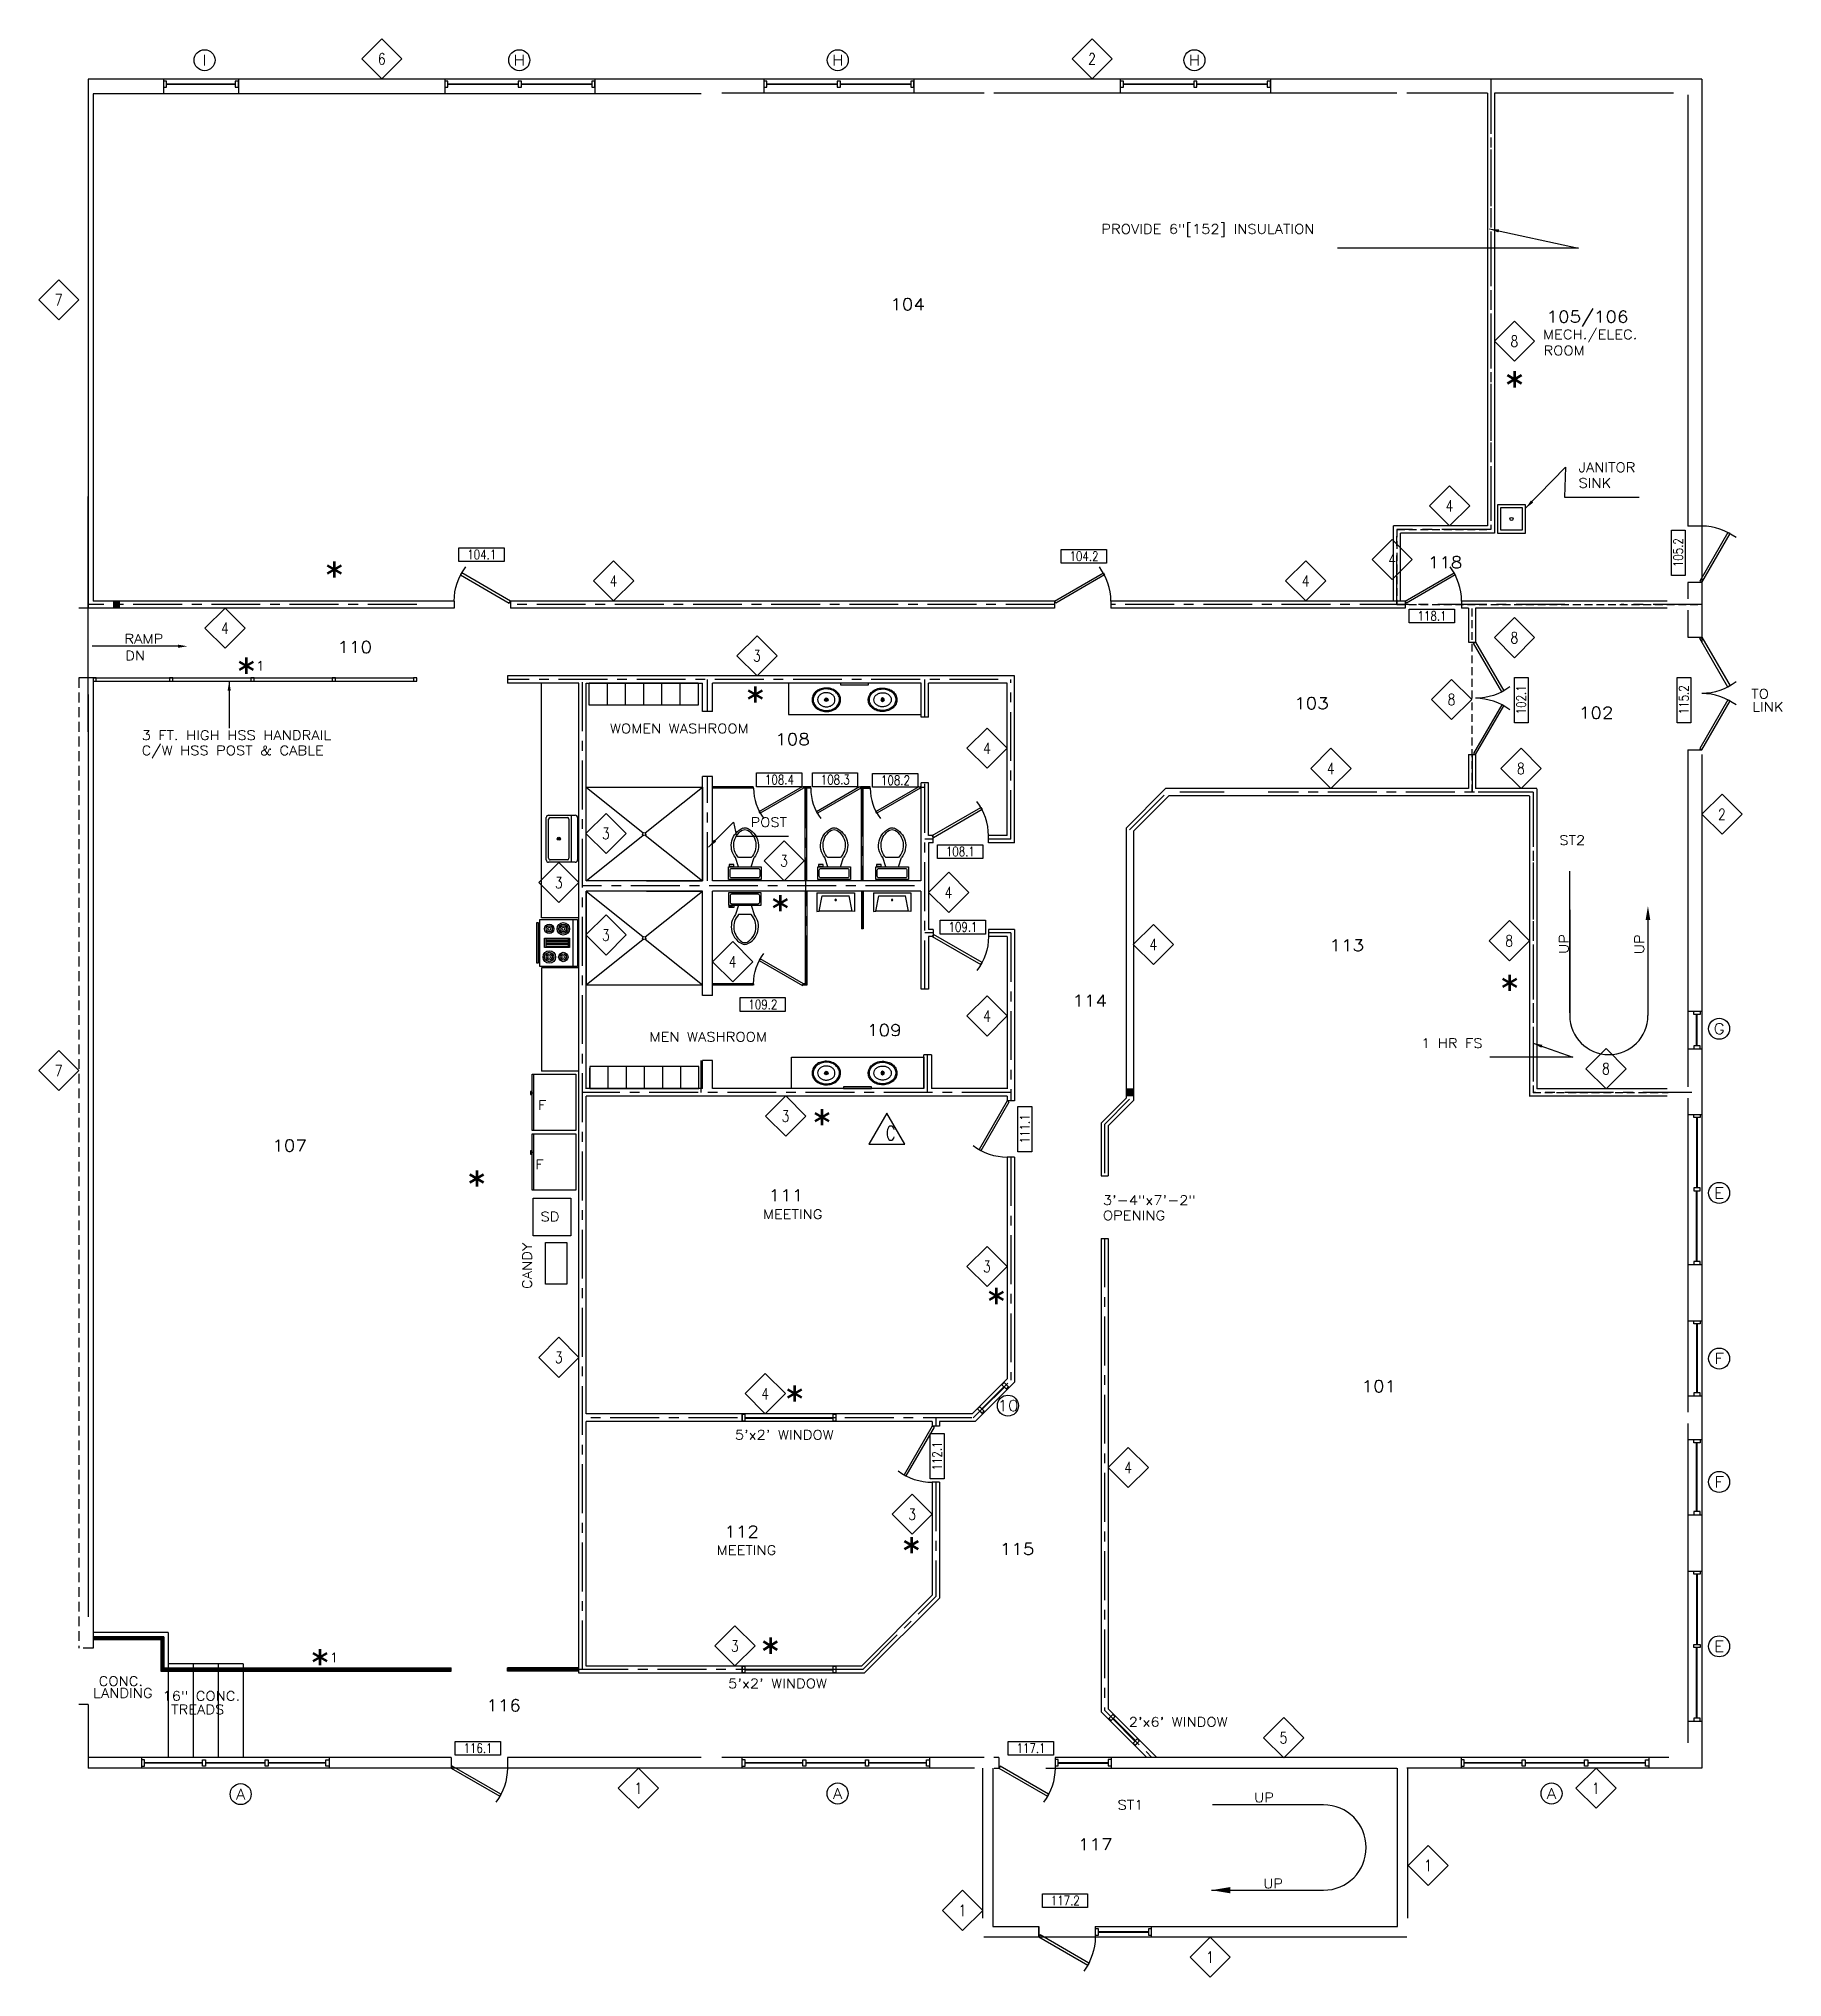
# Model space of a CAD drawing. Header units: inches. Extents: x -78 to 1037, y -1202 to 38.
import ezdxf
from ezdxf.enums import TextEntityAlignment as Align

# ---------------------------------------------------------------- set-up
doc = ezdxf.new("R2010")
doc.units = ezdxf.units.IN
doc.header["$MEASUREMENT"] = 0
for name, pattern in [('CENTER', [2, 1.25, -0.25, 0.25, -0.25]), ('DASHED', [0.75, 0.5, -0.25]), ('HIDDEN', [0.375, 0.25, -0.125])]:
    doc.linetypes.add(name, pattern=pattern)
doc.layers.get('0').update_dxf_attribs({"linetype": 'CONTINUOUS'})
for name, color, linetype in [('Architectura_Floor_Plan_Mirror', 144, 'CONTINUOUS'), ('Architectural_Floor_Plan_Door', 175, 'CONTINUOUS'), ('Architectural_Floor_Plan_Fridge', 141, 'CONTINUOUS'), ('Architectural_Floor_Plan_Locker', 141, 'CONTINUOUS'), ('Architectural_Floor_Plan_Shower', 140, 'CONTINUOUS'), ('Architectural_Floor_Plan_Sink', 11, 'CONTINUOUS'), ('Architectural_Floor_Plan_Stove', 142, 'CONTINUOUS'), ('Architectural_Floor_Plan_Wall', 152, 'CONTINUOUS'), ('Architectural_Floor_Plan_WC', 153, 'CONTINUOUS'), ('Architectural_Flr_Plan_HandRail', 40, 'CONTINUOUS'), ('Architectural_Plan_Center', 134, 'CENTER'), ('Architectural_Plan_Dim', 40, 'CONTINUOUS'), ('Architectural_Plan_Text1', 40, 'CONTINUOUS'), ('Architectural_Plan_WinSec', 40, 'CONTINUOUS'), ('Floor_Plan_Fire_Rating', 82, 'DASHED'), ('Foundation_Plan_Dim', 40, 'CONTINUOUS'), ('L11', 11, 'CONTINUOUS'), ('L133', 133, 'CONTINUOUS'), ('L4', 150, 'CONTINUOUS'), ('Structural_Plan_WCol', 30, 'CONTINUOUS'), ('TEXT', 150, 'CONTINUOUS'), ('TEXT2', 94, 'CONTINUOUS')]:
    doc.layers.add(name, color=color, linetype=linetype)
doc.styles.add('ROMANS-115', font='romans.shx', dxfattribs={"width": 1.15})
doc.styles.add('ROMANS-80', font='romans.shx', dxfattribs={"width": 0.8})
doc.styles.add('ROMANS80', font='romans.shx', dxfattribs={"width": 0.8})
doc.dimstyles.new('116-ROMANS-115-PS', dxfattribs={"dimscale": 96, "dimtxt": 0.0625, "dimasz": 0.0625, "dimexe": 0.0625, "dimexo": 0.03125, "dimgap": 0.03125, "dimtad": 1, "dimdec": 3, "dimrnd": 0.125, "dimzin": 1, "dimdsep": 46, "dimlunit": 4, "dimtxsty": 'ROMANS-115', "dimcen": 0.125, "dimclrd": 256, "dimclre": 256, "dimclrt": 256, "dimadec": 0, "dimazin": 0, "dimtfac": 1, "dimtdec": 3, "dimtofl": 0, "dimtmove": 0, "dimatfit": 0, "dimfxl": 1, "dimfrac": 2, "dimtolj": 1, "dimtzin": 0, "dimarcsym": 0})

msp = doc.modelspace()

# ---------------------------------------------------------------- texts
at = {"layer": 'Architectural_Flr_Plan_HandRail', "style": 'ROMANS-115', "width": 1.15}
for s, p in [('CONC.', (-39.5, -1015.2)), ('LANDING', (-43.1, -1022.8)), ('16" CONC. ', (1.3, -1024.7)), ('TREADS', (6.9, -1033.3))]:
    msp.add_text(s, height=6, dxfattribs=at).set_placement(p)
at = {"layer": 'Architectural_Flr_Plan_HandRail', "insert": (601.8, -80.7), "char_height": 6, "attachment_point": 1, "style": 'ROMANS-115'}
msp.add_mtext('\\A1;PROVIDE 6"[152] INSULATION', dxfattribs=at)
at = {"layer": 'Architectural_Plan_Dim', "style": 'ROMANS-115', "width": 1.15}
for s, height, p in [('*', 18, (858.9, -192.7)), ('*', 18, (104, -314.3)), ('*', 18, (47.8, -375.8)), ('*', 18, (373.3, -394.2)), ('3 FT. HIGH HSS HANDRAIL', 6, (-12, -410.4)), ('C/W HSS POST & CABLE', 6, (-12, -420.1)), ('*', 18, (389.3, -527.7)), ('*', 18, (855.7, -578.5)), ('*', 18, (416, -664.5)), ('*', 18, (195.2, -703.7)), ('3\'-4"x7\'-2"', 6, (602.8, -707.7)), ('OPENING', 6, (602.8, -717.4)), ('*', 18, (527.4, -778.8)), ('*', 18, (398.5, -841.2)), ("5'x2' WINDOW", 6, (367.4, -857.7)), ('*', 18, (473.2, -938.2)), ('*', 18, (383, -1002.4)), ('*', 18, (94.9, -1009.8)), ("5'x2' WINDOW", 6, (363.1, -1016.7)), ("2'x6' WINDOW", 6, (619.3, -1041.3)), ('UP', 6, (699.5, -1089.6)), ('UP', 6, (705.3, -1144.6))]:
    msp.add_text(s, height=height, dxfattribs=at).set_placement(p)
for p in [(900.6, -547.2), (948.9, -547.4)]:
    msp.add_text('UP', height=6, rotation=90, dxfattribs=at).set_placement(p)
at = {"layer": 'Architectural_Plan_Dim', "char_height": 6, "attachment_point": 1, "style": 'ROMANS-115'}
for s, insert in [('\\A1;POST', (377.4, -460)), ('\\A1;1 HR FS', (806.3, -601.3))]:
    msp.add_mtext(s, dxfattribs=dict(at, insert=insert))
at = {"layer": 'Architectural_Plan_Text1', "color": 71, "style": 'ROMANS-115', "width": 1.15}
for s, p in [('104', (466.8, -135.6)), ('105/106', (886.5, -143.5)), ('118', (810.5, -300.6)), ('110', (113.2, -354.8)), ('103', (725.1, -390.7)), ('102', (907.2, -396.8)), ('108', (393.2, -413.7)), ('113', (747.7, -545.5)), ('114', (583.3, -580.9)), ('109', (451.9, -599.7)), ('107', (71.5, -673.5)), ('111', (389, -705.3)), ('101', (768.2, -827.4)), ('112', (360.6, -920.4)), ('115', (536.8, -931.4)), ('116', (208.4, -1031.5)), ('117', (586.8, -1120.3))]:
    msp.add_text(s, height=7.5, dxfattribs=at).set_placement(p)
at = {"layer": 'Architectural_Plan_Text1', "style": 'ROMANS-115', "width": 1.15}
for s, p in [('MECH./ELEC.', (884.3, -154.1)), ('ROOM', (884.6, -164.4)), ('RAMP', (-23, -348.7)), ('DN', (-22.5, -359.5)), ('1', (61, -366.1)), ('TO', (1017.5, -383.9)), ('LINK', (1018.1, -392.2)), ('WOMEN WASHROOM', (287.5, -406.1)), ('ST2', (894.7, -477.5)), ('MEN WASHROOM', (312.8, -603.2)), ('F', (241.4, -646.9)), ('F', (239.7, -684.9)), ('SD', (243.1, -718.2)), ('MEETING', (385.3, -716.7)), ('MEETING', (355.8, -931.4)), ('1', (108.1, -1000.1)), ('ST1', (612.2, -1094.3))]:
    msp.add_text(s, height=6, dxfattribs=at).set_placement(p)
msp.add_text('CANDY', height=6, rotation=90, dxfattribs=at).set_placement((237.5, -761.5))
at = {"layer": 'Architectural_Plan_Text1', "insert": (907, -233.1), "char_height": 6, "attachment_point": 1, "style": 'ROMANS-115'}
msp.add_mtext('\\A1;JANITOR \\PSINK', dxfattribs=at)

# ---------------------------------------------------------------- blocks, each defined once
blk = doc.blocks.new('Door - Right Hung 36 in.')
blk.add_lwpolyline([(-0.8, -1.3), (0, 0), (-31.2, 18), (-31.9, 16.7)], close=True)
blk.add_arc((0, 0), 36, 142.6899, 180)
blk = doc.blocks.new('Door - Left Hung 36 in.')
blk.add_lwpolyline([(0.8, -1.3), (0, 0), (31.2, 18), (31.9, 16.7)], close=True)
blk.add_arc((0, 0), 36, 0, 37.3101)
blk = doc.blocks.new('Toilet - top')
for p, q in [((-10, -8.5), (-8, -8.5)), ((-10, -9.5), (-10, -8.5)), ((-7, -9.5), (-10, -9.5)), ((-8, -8.5), (-8, -8)), ((-7, -8), (-7, -9.5)), ((-4, -8), (-6, -14)), ((4, -8), (6, -14)), ((9.5, -6), (9.5, -2)), ((4, -14), (-4, -14))]:
    blk.add_line(p, q)
blk.add_lwpolyline([(10.5, -8), (10.5, 0), (-10.5, 0), (-10.5, -8)], close=True)
for points in [[(-9.5, -2), (-9.5, -6)], [(8.5, -1), (-8.5, -1)], [(-8.5, -7), (8.5, -7)]]:
    blk.add_lwpolyline(points)
for centre, radius, start, end in [((-8.6, -1.9), 0.884, 81.8699, 188.1301), ((-8.6, -6.1), 0.884, 171.8699, 278.1301), ((8.6, -1.9), 0.884, 351.8699, 98.1301), ((8.6, -6.1), 0.884, 261.8699, 8.1301), ((3.5, -21.6), 12.2, 141.4691, 247.9714), ((4.2, -21.8), 11.3, 136.3677, 238.9468), ((-3.5, -21.6), 12.2, 292.0284, 38.5307), ((-4.2, -21.8), 11.3, 301.053, 43.6321), ((0, -27.9), 4, 245.7318, 294.2682), ((0, -29), 4, 254.8605, 285.1395)]:
    blk.add_arc(centre, radius, start, end)
blk = doc.blocks.new('Sink - Oval top')
for p, q in [((-1, 0), (1, 0)), ((0, 1), (0, -1))]:
    blk.add_line(p, q)
at = {"linetype": 'Continuous'}
for points in [[(-12.2, 0.4, 0.117634), (-11.5, -3.4, 0.104469), (-8.9, -6.8, 0.090016), (-5.1, -9.1, 0.08192), (-0.3, -10, 0.08192), (4.5, -9.4, 0.090016), (8.4, -7.4, 0.104469), (11.2, -4.1, 0.117634), (12.2, -0.4, 0.117634), (11.5, 3.4, 0.104469), (8.9, 6.8, 0.090016), (5.1, 9.1, 0.08192), (0.3, 10, 0.08192), (-4.5, 9.4, 0.090016), (-8.4, 7.4, 0.104469), (-11.2, 4.1, 0.117634)], [(-11.3, 0.2, 0.118622), (-10.5, -3.3, 0.104678), (-8.1, -6.4, 0.089562), (-4.5, -8.4, 0.081185), (-0.1, -9.2, 0.081185), (4.3, -8.5, 0.089562), (7.9, -6.6, 0.104678), (10.4, -3.5, 0.118622), (11.3, -0.2, 0.118622), (10.5, 3.3, 0.104678), (8.1, 6.4, 0.089562), (4.5, 8.4, 0.081185), (0.1, 9.2, 0.081185), (-4.3, 8.5, 0.089562), (-7.9, 6.6, 0.104678), (-10.4, 3.5, 0.118622)], [(-7.4, 0.1, 0.118283), (-6.9, -2.2, 0.104607), (-5.3, -4.2, 0.089718), (-3, -5.5, 0.081436), (-0.1, -6, 0.081436), (2.8, -5.6, 0.089718), (5.2, -4.3, 0.104607), (6.9, -2.3, 0.118283), (7.4, -0.1, 0.118283), (6.9, 2.2, 0.104607), (5.3, 4.2, 0.089718), (3, 5.5, 0.081436), (0.1, 6, 0.081436), (-2.8, 5.6, 0.089718), (-5.2, 4.3, 0.104607), (-6.9, 2.3, 0.118283)]]:
    blk.add_lwpolyline(points, format="xyb", close=True, dxfattribs=at)
for radius in [1.5, 1]:
    blk.add_circle((0, 0), radius)
blk = doc.blocks.new('Range-Oven - 30 in top')
for p, q in [((0, -3), (30, -3)), ((12, -6), (18, -6)), ((13, -20), (13, -6)), ((14, -6), (14, -20)), ((15, -20), (15, -6)), ((16, -6), (16, -20)), ((17, -20), (17, -6)), ((6, -24), (6, -25)), ((8, -25), (8, -24)), ((18, -20), (12, -20)), ((22, -25), (22, -24)), ((24, -24), (24, -25))]:
    blk.add_line(p, q)
for points in [[(0, -24), (0, 0), (30, 0), (30, -24)], [(12, -21), (12, -5), (18, -5), (18, -21)], [(2, -26), (2, -25), (28, -25), (28, -26)]]:
    blk.add_lwpolyline(points, close=True)
for centre, radius in [((6, -9), 4), ((6, -9), 3), ((6, -9), 2), ((6, -9), 1), ((24, -9), 3), ((24, -9), 2), ((24, -9), 1), ((6, -18), 3), ((6, -18), 2), ((6, -18), 1), ((24, -18), 4), ((24, -18), 3), ((24, -18), 2), ((24, -18), 1)]:
    blk.add_circle(centre, radius)
blk = doc.blocks.new('Refrigerator-2 door - 36 in top')
for p, q in [((0, -26.999999), (36, -26.999999)), ((11, -27.999999), (11, -28.999999)), ((11, -28.999999), (13, -28.999999)), ((12, -26.999999), (12, -28.999999)), ((13, -28.999999), (13, -27.999999))]:
    blk.add_line(p, q)
blk.add_lwpolyline([(0, -27.999999), (0, 0), (36, 0), (36, -27.999999)], close=True)
blk = doc.blocks.new('Sink-single - 30 in top')
blk.add_line((-15, -3.999996), (15, -3.999996))
for points in [[(-13.5, 0), (13.5, 0)], [(-15, -18.499996), (-15, -1.5)], [(-13.5, -17.499996), (-13.5, -6.499996)], [(-12.5, -5.499996), (12.5, -5.499996)], [(13.5, -6.499996), (13.5, -17.499996)], [(15, -1.5), (15, -18.499996)], [(13.5, -19.999996), (-13.5, -19.999996)], [(12.5, -18.499996), (-12.5, -18.499996)]]:
    blk.add_lwpolyline(points)
for radius in [1, 0.5]:
    blk.add_circle((0, -11.999996), radius)
for centre, radius, start, end in [((-13.5, -1.5), 1.5, 90, 180), ((-12.5, -6.499996), 1, 90, 180), ((12.5, -6.499996), 1, 0, 90), ((13.5, -1.5), 1.5, 0, 90), ((-13.5, -18.499996), 1.5, 180, 270), ((-12.5, -17.499996), 1, 180, 270), ((12.5, -17.499996), 1, 270, 0), ((13.5, -18.499996), 1.5, 270, 0)]:
    blk.add_arc(centre, radius, start, end)
blk = doc.blocks.new('Urinal')
for p, q in [((0, 12), (1.5, 11.7)), ((0, 0), (0, 12)), ((0, 0), (24, 0)), ((22.5, 11.7), (1.5, 11.7)), ((1.5, 11.7), (3.4, 2)), ((3.4, 2), (20.6, 2)), ((22.5, 11.7), (20.6, 2)), ((24, 12), (22.5, 11.7)), ((24, 0), (24, 12))]:
    blk.add_line(p, q)
blk.add_circle((12, 4.6), 0.456)
blk = doc.blocks.new('windowplan')
at = {"layer": 'Architectural_Plan_WinSec'}
for p, q in [((2, 2.1875), (34, 2.1875)), ((2, 1.8125), (34, 1.8125))]:
    blk.add_line(p, q, dxfattribs=at)
for points in [[(0, 0), (2, 0), (2, 4), (0, 4)], [(0, 0), (2, 0), (2, 4), (0, 4)], [(34, 0), (36, 0), (36, 4), (34, 4)]]:
    blk.add_lwpolyline(points, close=True, dxfattribs=at)
blk = doc.blocks.new('Wall Number')
at = {"color": 5}
blk.add_lwpolyline([(-21.4, -21.4), (0, 0), (-21.4, 21.4), (-42.9, 0)], close=True, dxfattribs=at)
at = {"layer": 'TEXT2', "style": 'ROMANS80', "width": 0.8}
blk.add_attdef('WALL', text='', height=12, dxfattribs=at).set_placement((-21.6, -0.1), align=Align.MIDDLE)
blk = doc.blocks.new('DOOR2')
at = {"layer": 'L4'}
for p, q in [((0, 13.2), (43.3, 13.2)), ((0, 0), (0, 13.2)), ((43.3, 0), (0, 0)), ((43.3, 13.2), (43.3, 0))]:
    blk.add_line(p, q, dxfattribs=at)
at = {"layer": 'L4', "style": 'ROMANS80', "width": 0.8}
blk.add_attdef('DOOR', text='', height=9, dxfattribs=at).set_placement((21.9, 6.7), align=Align.MIDDLE)
blk = doc.blocks.new('Window')
at = {"layer": 'L11'}
blk.add_circle((0.436, 0.359), 0.0609, dxfattribs=at)
at = {"layer": 'L133', "style": 'ROMANS-80', "width": 1.15}
blk.add_attdef('WINDOW', text='', height=0.0625, dxfattribs=at).set_placement((0.436, 0.359), align=Align.MIDDLE)
blk = doc.blocks.new('Rev')
at = {"color": 4}
blk.add_lwpolyline([(1.243, 0.24), (1.083, -0.036), (1.402, -0.036)], close=True, dxfattribs=at)
at = {"layer": 'TEXT', "style": 'ROMANS-80', "width": 0.8}
blk.add_attdef('REV', text='', height=0.125, dxfattribs=at).set_placement((1.242, 0.062), align=Align.MIDDLE)
for p in [(1.578, -0.06), (4.494, -0.06)]:
    blk.add_attdef('REV', text='', height=0.125, dxfattribs=at).set_placement(p, align=Align.BOTTOM_LEFT)

# ---------------------------------------------------------------- hatches: boundary and pattern name
at = {"layer": 'Architectural_Flr_Plan_HandRail'}
h = msp.add_hatch(dxfattribs=at)
h.set_pattern_fill('ANSI31', color=256, style=0)
h.paths.add_polyline_path([(-28.1, -983.8), (-43.1, -983.8), (-43.1, -985.8), (-28.1, -985.8)])
h.paths.add_polyline_path([(2.2, -983.8), (-28.1, -983.8), (-28.1, -985.8), (0.2, -985.8), (0.2, -1004.8), (4.9, -1004.8), (4.9, -1003.8), (2.2, -1003.8)])
h.paths.add_polyline_path([(4.9, -1004.8), (0.2, -1004.8), (0.2, -1005.8), (4.9, -1005.8)])
h.paths.add_polyline_path([(20.9, -1003.8), (4.9, -1003.8), (4.9, -1004.8), (20.9, -1004.8)])
h.paths.add_polyline_path([(20.9, -1004.8), (4.9, -1004.8), (4.9, -1005.8), (20.9, -1005.8)])
h.paths.add_polyline_path([(36.9, -1003.8), (20.9, -1003.8), (20.9, -1004.8), (36.9, -1004.8)])
h.paths.add_polyline_path([(36.9, -1004.8), (20.9, -1004.8), (20.9, -1005.8), (36.9, -1005.8)])
h.paths.add_polyline_path([(52.9, -1003.8), (36.9, -1003.8), (36.9, -1004.8), (52.9, -1004.8)])
h.paths.add_polyline_path([(52.9, -1004.8), (36.9, -1004.8), (36.9, -1005.8), (52.9, -1005.8)])
h.paths.add_polyline_path([(156.9, -1003.8), (52.9, -1003.8), (52.9, -1004.8), (156.9, -1004.8)])
h.paths.add_polyline_path([(156.9, -1004.8), (52.9, -1004.8), (52.9, -1005.8), (156.9, -1005.8)])
h.paths.add_polyline_path([(185.9, -1003.8), (156.9, -1003.8), (156.9, -1004.8), (185.9, -1004.8)])
h.paths.add_polyline_path([(185.9, -1004.8), (156.9, -1004.8), (156.9, -1005.8), (185.9, -1005.8)])
h = msp.add_hatch(dxfattribs=at)
h.set_pattern_fill('ANSI31', color=256, style=0)
h.paths.add_polyline_path([(267.7, -1003.8), (221.9, -1003.8), (221.9, -1004.8), (267.7, -1004.8)])
h.paths.add_polyline_path([(267.7, -1004.8), (221.9, -1004.8), (221.9, -1005.8), (267.7, -1005.8)])
at = {"layer": 'Structural_Plan_WCol'}
for points in [[(-26.1, -325.8), (-26.1, -321.8), (-30.1, -321.8), (-30.1, -325.8)], [(621.9, -637.8), (621.9, -633.8), (617.9, -633.8), (617.9, -637.8)]]:
    msp.add_hatch(color=256, dxfattribs=at).paths.add_polyline_path(points)

# ---------------------------------------------------------------- linework, layer by layer
at = {"layer": 'Architectura_Floor_Plan_Mirror'}
for points in [[(434.9, -375.2), (452.9, -375.2), (452.9, -374.2), (434.9, -374.2)], [(436.9, -633.3), (454.9, -633.3), (454.9, -632.3), (436.9, -632.3)]]:
    msp.add_lwpolyline(points, close=True, dxfattribs=at)
at = {"layer": 'Architectural_Floor_Plan_Fridge'}
for points in [[(262.6, -727.5), (238.4, -727.5), (238.4, -703.3), (262.6, -703.3)], [(259.9, -758.3), (246.3, -758.3), (246.3, -731.8), (259.9, -731.8)]]:
    msp.add_lwpolyline(points, close=True, dxfattribs=at)
at = {"layer": 'Architectural_Floor_Plan_Locker'}
for p, q in [((285.9, -388.2), (285.9, -374.2)), ((297.5, -388.2), (297.5, -374.2)), ((309.1, -388.2), (309.1, -374.2)), ((320.7, -388.2), (320.7, -374.2)), ((332.4, -388.2), (332.4, -374.2)), ((286.2, -619.3), (286.2, -633.3)), ((297.8, -619.3), (297.8, -633.3)), ((309.5, -619.3), (309.5, -633.3)), ((321.1, -619.3), (321.1, -633.3)), ((332.7, -619.3), (332.7, -633.3))]:
    msp.add_line(p, q, dxfattribs=at)
for points in [[(274.2, -374.2), (344, -374.2), (344, -388.2), (274.2, -388.2)], [(274.6, -633.3), (344.3, -633.3), (344.3, -619.3), (274.6, -619.3)]]:
    msp.add_lwpolyline(points, close=True, dxfattribs=at)
at = {"layer": 'Architectural_Floor_Plan_Shower'}
for p, q in [((272.2, -440.6), (308.8, -469.8)), ((310.1, -469.8), (346.7, -440.6)), ((272.2, -500.6), (308.8, -471.3)), ((310.1, -471.3), (346.7, -500.6)), ((272.2, -507.1), (308.8, -536.3)), ((310.1, -536.3), (346.7, -507.1)), ((272.2, -567.1), (308.8, -537.8)), ((310.1, -537.8), (346.7, -567.1))]:
    msp.add_line(p, q, dxfattribs=at)
for points in [[(346.7, -500.6), (272.2, -500.6), (272.2, -440.6), (346.7, -440.6)], [(346.7, -507.1), (272.2, -507.1), (272.2, -567.1), (346.7, -567.1)]]:
    msp.add_lwpolyline(points, close=True, dxfattribs=at)
for centre in [(309.4, -470.6), (309.4, -537.1)]:
    msp.add_circle(centre, 1, dxfattribs=at)
at = {"layer": 'Architectural_Floor_Plan_Sink'}
for p, q in [((243.7, -524.2), (243.7, -374.2)), ((267.7, -524.2), (243.7, -524.2)), ((243.7, -556.2), (243.7, -622.2)), ((267.7, -556.2), (243.7, -556.2)), ((267.7, -622.2), (243.7, -622.2))]:
    msp.add_line(p, q, dxfattribs=at)
for points in [[(855.1, -278.1), (873.1, -278.1), (873.1, -260.1), (855.1, -260.1)], [(857.1, -276.1), (871.1, -276.1), (871.1, -262.1), (857.1, -262.1)], [(401.8, -394.2), (486.6, -394.2), (486.6, -374.2), (401.8, -374.2)], [(403.6, -613.3), (488.3, -613.3), (488.3, -633.3), (403.6, -633.3)]]:
    msp.add_lwpolyline(points, close=True, dxfattribs=at)
msp.add_circle((864.1, -269.1), 1, dxfattribs=at)
at = {"layer": 'Architectural_Floor_Plan_Wall'}
for p, q in [((985.9, 12.2), (-46.1, 12.2)), ((-46.1, 12.2), (-46.1, -326.1)), ((-43.1, 2.7), (-43.1, -321.6)), ((345.8, 2.7), (-43.1, 2.7)), ((1.9, 12.2), (1.9, 2.7)), ((49.9, 12.2), (49.9, 2.7)), ((181.9, 12.2), (181.9, 2.7)), ((277.9, 12.2), (277.9, 2.7)), ((526.8, 3.2), (359.1, 3.2)), ((385.9, 12.2), (385.9, 3.2)), ((481.9, 12.2), (481.9, 3.2)), ((790.8, 3.2), (533.1, 3.2)), ((613.9, 12.2), (613.9, 3.2)), ((709.9, 12.2), (709.9, 3.2)), ((848.7, 3.2), (797.1, 3.2)), ((848.7, 3.2), (848.7, -273.6)), ((967.7, 3.2), (853.2, 3.2)), ((853.2, 3.2), (853.2, -278.1)), ((976.9, 2.1), (976.9, -273.7)), ((985.9, 12.2), (985.9, -318.6)), ((848.7, -273.6), (788.7, -273.6)), ((788.7, -321.6), (788.7, -273.6)), ((853.2, -278.1), (793.2, -278.1)), ((793.2, -321.6), (793.2, -278.1)), ((985.9, -273.7), (976.9, -273.7)), ((976.9, -309.7), (976.9, -320.2)), ((985.9, -309.7), (976.9, -309.7)), ((187.9, -321.6), (-43.1, -321.6)), ((187.9, -321.6), (187.9, -326.1)), ((223.9, -321.6), (223.9, -326.1)), ((571.9, -321.6), (223.9, -321.6)), ((571.9, -321.6), (571.9, -326.1)), ((571.9, -321.6), (571.9, -326.1)), ((607.9, -321.6), (607.9, -326.1)), ((796.2, -321.6), (607.9, -321.6)), ((796.2, -321.6), (793.2, -321.6)), ((796.2, -321.6), (796.2, -326.1)), ((963.8, -321.6), (832.2, -321.6)), ((832.2, -321.6), (832.2, -326.1)), ((985.9, -318.6), (985.9, -347.8)), ((187.9, -326.1), (-46.1, -326.1)), ((571.9, -326.1), (223.9, -326.1)), ((796.2, -326.1), (607.9, -326.1)), ((836.7, -326.1), (832.2, -326.1)), ((836.7, -326.1), (836.7, -347.8)), ((841.2, -326.1), (841.2, -347.8)), ((963.8, -326.1), (841.2, -326.1)), ((976.9, -327.4), (976.9, -344.7)), ((976.9, -344.7), (985.9, -344.7)), ((836.7, -347.8), (841.2, -347.8)), ((-43.1, -370.8), (-46.1, -370.8)), ((-43.1, -370.8), (-43.1, -991.2)), ((546.3, -369.4), (221.9, -369.4)), ((221.9, -369.4), (221.9, -374.2)), ((546.3, -476.1), (546.3, -369.4)), ((-46.1, -381.4), (-46.1, -971.1)), ((267.7, -374.2), (221.9, -374.2)), ((267.7, -1007.1), (267.7, -374.2)), ((272.2, -500.6), (272.2, -374.2)), ((272.2, -374.2), (346.7, -374.2)), ((344, -374.2), (274.2, -374.2)), ((346.7, -392.2), (346.7, -374.2)), ((486.3, -374.2), (353.2, -374.2)), ((353.2, -392.2), (353.2, -374.2)), ((486.6, -395.8), (486.6, -374.2)), ((541.6, -374.2), (491.3, -374.2)), ((491.3, -395.8), (491.3, -374.2)), ((541.6, -471.6), (541.6, -374.2)), ((353.2, -392.2), (346.7, -392.2)), ((491.3, -395.8), (486.6, -395.8)), ((836.7, -419.8), (841.2, -419.8)), ((836.7, -419.8), (836.7, -441.4)), ((841.2, -419.8), (841.2, -441.4)), ((976.9, -416.7), (985.9, -416.7)), ((976.9, -416.7), (976.9, -632.2)), ((985.9, -419.8), (985.9, -1067.8)), ((346.7, -500.6), (346.7, -433.8)), ((353.2, -433.8), (346.7, -433.8)), ((353.2, -500.6), (353.2, -433.8)), ((379.2, -440.3), (353.2, -440.3)), ((379.2, -441.3), (353.2, -441.3)), ((379.4, -441.3), (379.4, -440.3)), ((411.4, -441.3), (411.4, -440.3)), ((415.9, -440.3), (411.4, -440.3)), ((412.4, -441.3), (411.4, -441.3)), ((412.4, -500.6), (412.4, -441.3)), ((413.4, -500.6), (413.4, -441.3)), ((415.9, -441.3), (413.4, -441.3)), ((415.9, -441.3), (415.9, -440.3)), ((447.9, -441.3), (447.9, -440.3)), ((454, -440.3), (447.9, -440.3)), ((448.4, -441.3), (447.9, -441.3)), ((448.4, -500.6), (448.4, -441.3)), ((449.4, -500.6), (449.4, -441.3)), ((449.4, -441.3), (454, -441.3)), ((454, -441.3), (449.4, -441.3)), ((454, -441.3), (454, -440.3)), ((486.6, -440.3), (486, -440.3)), ((486, -441.3), (486, -440.3)), ((486.6, -441.3), (486, -441.3)), ((486, -441.3), (486.6, -441.3)), ((486.6, -500.6), (486.6, -437.8)), ((491.3, -437.8), (486.6, -437.8)), ((491.3, -471.6), (491.3, -437.8)), ((617.6, -466.8), (642.9, -441.4)), ((622.3, -468.8), (644.9, -446.2)), ((836.7, -441.4), (642.9, -441.4)), ((875.6, -446.2), (644.9, -446.2)), ((880.3, -441.4), (841.2, -441.4)), ((880.3, -441.6), (880.3, -633.6)), ((875.6, -446.3), (875.6, -638.3)), ((617.6, -466.8), (617.6, -639.4)), ((622.3, -468.8), (622.3, -641)), ((494.3, -471.6), (491.3, -471.6)), ((491.3, -476.1), (491.3, -531.6)), ((494.3, -476.1), (491.3, -476.1)), ((494.3, -476.1), (494.3, -471.6)), ((541.6, -471.6), (529.6, -471.6)), ((529.6, -476.1), (529.6, -471.6)), ((546.3, -476.1), (529.6, -476.1)), ((346.7, -500.6), (272.2, -500.6)), ((272.2, -633.4), (272.2, -507.1)), ((346.7, -507.1), (272.2, -507.1)), ((310.9, -500.6), (346.7, -500.6)), ((310.9, -507.1), (346.7, -507.1)), ((346.7, -573.8), (346.7, -507.1)), ((486.3, -500.6), (353.2, -500.6)), ((486.3, -507.1), (353.2, -507.1)), ((353.2, -573.8), (353.2, -507.1)), ((412.4, -507.1), (412.4, -566.3)), ((413.4, -507.1), (413.4, -567.3)), ((448.4, -507.1), (448.4, -531.1)), ((449.4, -507.1), (449.4, -531.1)), ((486.6, -569.8), (486.6, -507.1)), ((449.4, -531.1), (448.4, -531.1)), ((494.3, -531.6), (491.3, -531.6)), ((494.3, -531.6), (494.3, -536.1)), ((546.3, -531.6), (529.6, -531.6)), ((529.6, -531.6), (529.6, -536.1)), ((546.3, -531.6), (546.3, -641.2)), ((491.3, -536.1), (491.3, -569.8)), ((494.3, -536.1), (491.3, -536.1)), ((541.6, -536.1), (529.6, -536.1)), ((541.6, -536.1), (541.6, -633.4)), ((379.2, -566.3), (353.2, -566.3)), ((379.2, -567.3), (353.2, -567.3)), ((379.4, -566.3), (379.4, -567.3)), ((412.4, -566.3), (411.4, -566.3)), ((411.4, -566.3), (411.4, -567.3)), ((413.4, -567.3), (411.4, -567.3)), ((491.3, -569.8), (486.6, -569.8)), ((353.2, -573.8), (346.7, -573.8)), ((976.9, -583.9), (985.9, -583.9)), ((346.7, -633.3), (346.7, -615.3)), ((353.2, -615.3), (346.7, -615.3)), ((353.2, -633.3), (353.2, -615.3)), ((488.3, -633.3), (488.3, -611.7)), ((493.1, -611.7), (488.3, -611.7)), ((493.1, -611.7), (493.1, -633.3)), ((976.9, -607.9), (985.9, -607.9)), ((274.6, -633.3), (274.6, -620.2)), ((346.7, -633.3), (272.2, -633.3)), ((541.6, -638.1), (272.2, -638.1)), ((272.2, -841.3), (272.2, -638.1)), ((344.3, -633.3), (274.6, -633.3)), ((488.3, -633.3), (353.2, -633.3)), ((541.6, -633.3), (493.1, -633.3)), ((541.6, -638.1), (541.6, -641.1)), ((546.3, -641.1), (541.6, -641.1)), ((601.6, -655.4), (617.6, -639.4)), ((606.2, -657.2), (622.3, -641)), ((963.7, -638.2), (875.6, -638.2)), ((963.7, -633.4), (880.3, -633.4)), ((976.9, -639.4), (976.9, -840.2)), ((601.6, -655.4), (601.6, -689.1)), ((976.9, -649.8), (985.9, -649.8)), ((606.2, -657.2), (606.2, -689.1)), ((546.3, -677.1), (541.6, -677.1)), ((541.6, -677.2), (541.6, -819)), ((546.3, -677.1), (546.3, -821)), ((601.6, -689.1), (606.2, -689.1)), ((601.6, -729.1), (601.6, -1031.8)), ((601.6, -729.1), (606.2, -729.1)), ((606.2, -729.1), (606.2, -1029.9)), ((976.9, -745.8), (985.9, -745.8)), ((976.9, -781.8), (985.9, -781.8)), ((519.2, -841.3), (541.6, -819)), ((521.2, -846.1), (546.3, -821)), ((539.5, -821.1), (542.8, -824.4)), ((976.9, -829.8), (985.9, -829.8)), ((519.2, -841.3), (272.2, -841.3)), ((372.1, -846.1), (372.1, -841.3)), ((432.1, -846.1), (432.1, -841.3)), ((522.5, -838.1), (525.9, -841.4)), ((272.2, -1002.6), (272.2, -846.1)), ((493.7, -846.1), (272.2, -846.1)), ((493.7, -846.1), (493.7, -849.1)), ((498.2, -849.1), (493.7, -849.1)), ((498.2, -846.1), (498.2, -849.1)), ((521.2, -846.1), (498.2, -846.1)), ((976.9, -847.4), (976.9, -1051.7)), ((976.9, -857.8), (985.9, -857.8)), ((498.2, -885.1), (493.7, -885.1)), ((493.7, -885.1), (493.7, -957.2)), ((498.2, -885.1), (498.2, -959.1)), ((976.9, -905.8), (985.9, -905.8)), ((976.9, -941.8), (985.9, -941.8)), ((448.3, -1002.6), (493.7, -957.2)), ((450.2, -1007.1), (498.2, -959.1)), ((4.9, -981.1), (-43.1, -981.1)), ((4.9, -981.1), (4.9, -1061.1)), ((52.9, -1001.1), (4.9, -1001.1)), ((20.9, -1001.1), (20.9, -1061.1)), ((36.9, -1001.1), (36.9, -1061.1)), ((52.9, -1001.1), (52.9, -1061.1)), ((448.3, -1002.6), (272.2, -1002.6)), ((372.1, -1007.1), (372.1, -1002.6)), ((432.1, -1007.1), (432.1, -1002.6)), ((450.2, -1007.1), (267.7, -1007.1)), ((-46.1, -1027.2), (-46.1, -1061.1)), ((601.6, -1031.8), (630.8, -1061.1)), ((606.2, -1029.9), (637.3, -1061.1)), ((606.2, -1036.5), (609.5, -1033.2)), ((976.9, -1037.8), (985.9, -1037.8)), ((623.2, -1053.5), (626.5, -1050.2)), ((185.9, -1061.1), (-46.1, -1061.1)), ((-46.1, -1061.3), (-46.1, -1067.8)), ((-12.1, -1061.1), (-12.1, -1067.8)), ((-12.1, -1061.3), (-12.1, -1067.8)), ((107.9, -1061.1), (107.9, -1067.8)), ((185.9, -1061.1), (185.9, -1067.8)), ((345.8, -1061.1), (221.9, -1061.1)), ((221.9, -1061.1), (221.9, -1067.8)), ((526.8, -1061.1), (359.1, -1061.1)), ((371.9, -1061.1), (371.9, -1067.8)), ((371.9, -1061.3), (371.9, -1067.8)), ((491.9, -1061.1), (491.9, -1067.8)), ((536.2, -1061.1), (533.1, -1061.1)), ((536.2, -1061.1), (536.2, -1067.8)), ((572.2, -1061.1), (572.2, -1067.8)), ((964.8, -1061.1), (572.2, -1061.1)), ((608.2, -1067.8), (608.2, -1061.1)), ((831.9, -1061.1), (831.9, -1067.8)), ((831.9, -1061.3), (831.9, -1067.8)), ((951.9, -1061.1), (951.9, -1067.8)), ((520.7, -1067.8), (-46.1, -1067.8)), ((525.9, -1163.8), (525.9, -1067.8)), ((532.4, -1067.8), (532.4, -1169.1)), ((533.2, -1067.8), (536.2, -1067.8)), ((566.2, -1067.8), (790.7, -1067.8)), ((791.2, -1169.1), (791.2, -1067.8)), ((985.9, -1067.8), (797.2, -1067.8)), ((797.9, -1163.8), (797.9, -1067.8)), ((526.7, -1175.8), (797.2, -1175.8)), ((532.4, -1169.1), (561.9, -1169.1)), ((561.9, -1169.1), (561.9, -1175.8)), ((561.9, -1175.8), (561.9, -1169.3)), ((597.9, -1169.1), (597.9, -1175.8)), ((597.9, -1169.1), (791.2, -1169.1)), ((633.9, -1175.8), (633.9, -1169.3))]:
    msp.add_line(p, q, dxfattribs=at)
at = {"layer": 'Architectural_Floor_Plan_Wall', "linetype": 'HIDDEN', "ltscale": 25}
for p, q in [((-46.1, -326.1), (-52.1, -326.1)), ((-52.1, -370.8), (-52.1, -991.2)), ((-46.1, -370.8), (-52.1, -370.8)), ((-43.1, -991.2), (-52.1, -991.2)), ((-46.1, -1027.2), (-52.1, -1027.2))]:
    msp.add_line(p, q, dxfattribs=at)
at = {"layer": 'Architectural_Flr_Plan_HandRail'}
for p, q in [((-43.1, -370.8), (161.9, -370.8)), ((-43.1, -372.8), (161.9, -372.8)), ((2.2, -983.8), (-43.1, -983.8)), ((-43.1, -983.8), (-43.1, -985.8)), ((0.2, -985.8), (-43.1, -985.8)), ((0.2, -985.8), (0.2, -1005.8)), ((2.2, -983.8), (2.2, -1003.8)), ((2.2, -1003.8), (185.9, -1003.8)), ((185.9, -1005.8), (185.9, -1003.8)), ((221.9, -1005.8), (221.9, -1003.8)), ((267.7, -1003.8), (221.9, -1003.8)), ((267.7, -1005.8), (267.7, -1003.8)), ((0.2, -1005.8), (185.9, -1005.8)), ((267.7, -1005.8), (221.9, -1005.8))]:
    msp.add_line(p, q, dxfattribs=at)
for points in [[(-43.1, -372.8), (-41.1, -372.8), (-41.1, -370.8), (-43.1, -370.8)], [(5.9, -372.8), (7.9, -372.8), (7.9, -370.8), (5.9, -370.8)], [(57.9, -372.8), (59.9, -372.8), (59.9, -370.8), (57.9, -370.8)], [(109.9, -372.8), (111.9, -372.8), (111.9, -370.8), (109.9, -370.8)], [(161.9, -372.8), (163.9, -372.8), (163.9, -370.8), (161.9, -370.8)]]:
    msp.add_lwpolyline(points, close=True, dxfattribs=at)
at = {"layer": 'Architectural_Plan_Center', "ltscale": 25}
for p, q in [((850.9, 12.2), (850.9, -275.8)), ((790.9, -323.8), (790.9, -275.8)), ((850.9, -275.8), (790.9, -275.8)), ((163.9, -323.8), (-46.1, -323.8)), ((571.9, -323.8), (223.9, -323.8)), ((898.3, -323.8), (607.9, -323.8)), ((985.9, -323.8), (934.3, -323.8)), ((535.9, -371.8), (221.9, -371.8)), ((269.9, -1004.8), (269.9, -371.8)), ((349.9, -392.2), (349.9, -371.8)), ((488.9, -395.8), (488.9, -371.8)), ((543.9, -473.8), (543.9, -371.8)), ((838.9, -419.8), (838.9, -443.9)), ((349.9, -500.6), (349.9, -433.8)), ((379.2, -440.8), (353.2, -440.8)), ((415.9, -440.8), (411.4, -440.8)), ((412.9, -566.8), (412.9, -440.8)), ((454, -440.8), (447.9, -440.8)), ((448.9, -440.8), (448.9, -500.6)), ((488.9, -440.8), (486, -440.8)), ((488.9, -569.8), (488.9, -437.8)), ((619.9, -467.8), (643.9, -443.8)), ((680.4, -443.8), (651.9, -443.8)), ((877.9, -443.8), (708.4, -443.8)), ((877.9, -443.9), (877.9, -635.8)), ((494.3, -473.8), (488.9, -473.8)), ((543.9, -473.8), (529.6, -473.8)), ((482.2, -503.8), (269.9, -503.8)), ((448.9, -531.1), (448.9, -507.1)), ((494.3, -533.8), (488.9, -533.8)), ((543.9, -533.8), (529.6, -533.8)), ((543.9, -533.8), (543.9, -641.2)), ((379.2, -566.8), (353.2, -566.8)), ((412.9, -566.8), (411.4, -566.8)), ((345.9, -635.8), (345.9, -615.3)), ((490.7, -635.7), (490.7, -611.7)), ((543.9, -635.8), (269.9, -635.8)), ((603.9, -656.2), (619.9, -640.2)), ((979.4, -635.8), (877.9, -635.8)), ((603.9, -656.2), (603.9, -689.1)), ((543.9, -677.1), (543.9, -819.7)), ((603.9, -729.1), (603.9, -1030.8)), ((519.9, -843.8), (543.9, -819.8)), ((519, -843.8), (269.9, -843.8)), ((495.9, -843.8), (495.9, -849.1)), ((495.9, -885.1), (495.9, -958.1)), ((449.2, -1004.8), (495.9, -958.1)), ((185.9, -1004.8), (0.3, -1004.8)), ((449.2, -1004.8), (221.9, -1004.8)), ((603.9, -1030.8), (634.2, -1061.1))]:
    msp.add_line(p, q, dxfattribs=at)
at = {"layer": 'Architectural_Plan_Dim'}
for p, q in [((-46.1, -405.3), (-46.1, -254.8)), ((11.3, -350.5), (-43.6, -350.5)), ((901.4, -584.9), (901.4, -494.3)), ((901.4, -519.1), (901.4, -586.6)), ((951.4, -525.6), (951.4, -586.6)), ((743.9, -1091.3), (672.9, -1091.3)), ((672.3, -1145.9), (743.9, -1145.9))]:
    msp.add_line(p, q, dxfattribs=at)
for centre, radius, start, end in [((926.4, -586.6), 25, 180, 0), ((743.9, -1118.6), 27.3, 270, 90)]:
    msp.add_arc(centre, radius, start, end, dxfattribs=at)
for points in [[(11.3, -349.5), (11.3, -351.5), (17.3, -350.5)], [(952.9, -525.6), (949.9, -525.6), (951.4, -516.6)], [(684.3, -1147.9), (684.3, -1143.9), (672.3, -1145.9)]]:
    msp.add_solid(points, dxfattribs=at)
at = {"layer": 'Architectural_Plan_WinSec'}
for p, q in [((3.9, 9.1), (47.9, 9.1)), ((3.9, 8.8), (47.9, 8.8)), ((183.9, 9.1), (228.9, 9.1)), ((183.9, 8.8), (228.9, 8.8)), ((230.9, 9.1), (275.9, 9.1)), ((230.9, 8.8), (275.9, 8.8)), ((387.9, 9.1), (432.9, 9.1)), ((387.9, 8.8), (432.9, 8.8)), ((434.9, 9.1), (479.9, 9.1)), ((434.9, 8.8), (479.9, 8.8)), ((615.9, 9.1), (660.9, 9.1)), ((615.9, 8.8), (660.9, 8.8)), ((662.9, 9.1), (707.9, 9.1)), ((662.9, 8.8), (707.9, 8.8)), ((982.5, -605.9), (982.5, -585.9)), ((982.9, -605.9), (982.9, -585.9)), ((982.5, -651.8), (982.5, -696.8)), ((982.9, -651.8), (982.9, -696.8)), ((982.5, -743.8), (982.5, -698.8)), ((982.9, -743.8), (982.9, -698.8)), ((982.5, -783.8), (982.5, -827.8)), ((982.9, -783.8), (982.9, -827.8)), ((525.4, -838.1), (539.5, -824)), ((525.6, -838.4), (539.8, -824.2)), ((374.1, -843.6), (430.1, -843.6)), ((374.1, -844), (430.1, -844)), ((982.5, -903.8), (982.5, -859.8)), ((982.9, -903.8), (982.9, -859.8)), ((982.5, -943.8), (982.5, -988.8)), ((982.9, -943.8), (982.9, -988.8)), ((982.5, -1035.8), (982.5, -990.8)), ((982.9, -1035.8), (982.9, -990.8)), ((374.1, -1004.6), (430.1, -1004.6)), ((374.1, -1005), (430.1, -1005)), ((609.2, -1036.4), (623.3, -1050.5)), ((609.5, -1036.1), (623.6, -1050.2)), ((26.9, -1064.4), (-10.1, -1064.4)), ((26.9, -1064.7), (-10.1, -1064.7)), ((66.9, -1064.4), (28.9, -1064.4)), ((66.9, -1064.7), (28.9, -1064.7)), ((105.9, -1064.4), (68.9, -1064.4)), ((105.9, -1064.7), (68.9, -1064.7)), ((410.9, -1064.4), (373.9, -1064.4)), ((410.9, -1064.7), (373.9, -1064.7)), ((450.9, -1064.4), (412.9, -1064.4)), ((450.9, -1064.7), (412.9, -1064.7)), ((489.9, -1064.4), (452.9, -1064.4)), ((489.9, -1064.7), (452.9, -1064.7)), ((870.9, -1064.4), (833.9, -1064.4)), ((870.9, -1064.7), (833.9, -1064.7)), ((910.9, -1064.4), (872.9, -1064.4)), ((910.9, -1064.7), (872.9, -1064.7)), ((949.9, -1064.4), (912.9, -1064.4)), ((949.9, -1064.7), (912.9, -1064.7)), ((599.9, -1172.4), (631.9, -1172.4)), ((599.9, -1172.7), (631.9, -1172.7))]:
    msp.add_line(p, q, dxfattribs=at)
for points in [[(1.9, 6.9), (3.9, 6.9), (3.9, 10.9), (1.9, 10.9)], [(1.9, 6.9), (3.9, 6.9), (3.9, 10.9), (1.9, 10.9)], [(47.9, 6.9), (49.9, 6.9), (49.9, 10.9), (47.9, 10.9)], [(47.9, 6.9), (49.9, 6.9), (49.9, 10.9), (47.9, 10.9)], [(181.9, 6.9), (183.9, 6.9), (183.9, 10.9), (181.9, 10.9)], [(181.9, 6.9), (183.9, 6.9), (183.9, 10.9), (181.9, 10.9)], [(228.9, 6.9), (230.9, 6.9), (230.9, 10.9), (228.9, 10.9)], [(228.9, 6.9), (230.9, 6.9), (230.9, 10.9), (228.9, 10.9)], [(275.9, 6.9), (277.9, 6.9), (277.9, 10.9), (275.9, 10.9)], [(275.9, 6.9), (277.9, 6.9), (277.9, 10.9), (275.9, 10.9)], [(385.9, 6.9), (387.9, 6.9), (387.9, 10.9), (385.9, 10.9)], [(385.9, 6.9), (387.9, 6.9), (387.9, 10.9), (385.9, 10.9)], [(432.9, 6.9), (434.9, 6.9), (434.9, 10.9), (432.9, 10.9)], [(432.9, 6.9), (434.9, 6.9), (434.9, 10.9), (432.9, 10.9)], [(479.9, 6.9), (481.9, 6.9), (481.9, 10.9), (479.9, 10.9)], [(479.9, 6.9), (481.9, 6.9), (481.9, 10.9), (479.9, 10.9)], [(613.9, 6.9), (615.9, 6.9), (615.9, 10.9), (613.9, 10.9)], [(613.9, 6.9), (615.9, 6.9), (615.9, 10.9), (613.9, 10.9)], [(660.9, 6.9), (662.9, 6.9), (662.9, 10.9), (660.9, 10.9)], [(660.9, 6.9), (662.9, 6.9), (662.9, 10.9), (660.9, 10.9)], [(707.9, 6.9), (709.9, 6.9), (709.9, 10.9), (707.9, 10.9)], [(707.9, 6.9), (709.9, 6.9), (709.9, 10.9), (707.9, 10.9)], [(984.7, -583.9), (984.7, -585.9), (980.7, -585.9), (980.7, -583.9)], [(984.7, -607.9), (984.7, -605.9), (980.7, -605.9), (980.7, -607.9)], [(984.7, -607.9), (984.7, -605.9), (980.7, -605.9), (980.7, -607.9)], [(984.7, -649.8), (984.7, -651.8), (980.7, -651.8), (980.7, -649.8)], [(984.7, -649.8), (984.7, -651.8), (980.7, -651.8), (980.7, -649.8)], [(984.7, -698.8), (984.7, -696.8), (980.7, -696.8), (980.7, -698.8)], [(984.7, -698.8), (984.7, -696.8), (980.7, -696.8), (980.7, -698.8)], [(984.7, -745.8), (984.7, -743.8), (980.7, -743.8), (980.7, -745.8)], [(984.7, -745.8), (984.7, -743.8), (980.7, -743.8), (980.7, -745.8)], [(984.7, -781.8), (984.7, -783.8), (980.7, -783.8), (980.7, -781.8)], [(984.7, -781.8), (984.7, -783.8), (980.7, -783.8), (980.7, -781.8)], [(541.1, -825.5), (542.5, -824.1), (539.6, -821.3), (538.2, -822.7)], [(984.7, -829.8), (984.7, -827.8), (980.7, -827.8), (980.7, -829.8)], [(372.1, -845.8), (374.1, -845.8), (374.1, -841.8), (372.1, -841.8)], [(430.1, -845.8), (432.1, -845.8), (432.1, -841.8), (430.1, -841.8)], [(525.5, -841.1), (526.9, -839.7), (524.1, -836.8), (522.7, -838.2)], [(984.7, -857.8), (984.7, -859.8), (980.7, -859.8), (980.7, -857.8)], [(984.7, -905.8), (984.7, -903.8), (980.7, -903.8), (980.7, -905.8)], [(984.7, -905.8), (984.7, -903.8), (980.7, -903.8), (980.7, -905.8)], [(984.7, -941.8), (984.7, -943.8), (980.7, -943.8), (980.7, -941.8)], [(984.7, -941.8), (984.7, -943.8), (980.7, -943.8), (980.7, -941.8)], [(984.7, -988.8), (984.7, -990.8), (980.7, -990.8), (980.7, -988.8)], [(984.7, -988.8), (984.7, -990.8), (980.7, -990.8), (980.7, -988.8)], [(372.1, -1006.8), (374.1, -1006.8), (374.1, -1002.8), (372.1, -1002.8)], [(430.1, -1006.8), (432.1, -1006.8), (432.1, -1002.8), (430.1, -1002.8)], [(606.5, -1036.2), (607.9, -1037.6), (610.7, -1034.8), (609.3, -1033.4)], [(984.7, -1037.8), (984.7, -1035.8), (980.7, -1035.8), (980.7, -1037.8)], [(984.7, -1037.8), (984.7, -1035.8), (980.7, -1035.8), (980.7, -1037.8)], [(622.1, -1051.8), (623.5, -1053.2), (626.3, -1050.4), (624.9, -1049)], [(-12.1, -1066.6), (-10.1, -1066.6), (-10.1, -1062.6), (-12.1, -1062.6)], [(28.9, -1066.6), (26.9, -1066.6), (26.9, -1062.6), (28.9, -1062.6)], [(28.9, -1066.6), (26.9, -1066.6), (26.9, -1062.6), (28.9, -1062.6)], [(68.9, -1066.6), (66.9, -1066.6), (66.9, -1062.6), (68.9, -1062.6)], [(107.9, -1066.6), (105.9, -1066.6), (105.9, -1062.6), (107.9, -1062.6)], [(371.9, -1066.6), (373.9, -1066.6), (373.9, -1062.6), (371.9, -1062.6)], [(412.9, -1066.6), (410.9, -1066.6), (410.9, -1062.6), (412.9, -1062.6)], [(412.9, -1066.6), (410.9, -1066.6), (410.9, -1062.6), (412.9, -1062.6)], [(452.9, -1066.6), (450.9, -1066.6), (450.9, -1062.6), (452.9, -1062.6)], [(491.9, -1066.6), (489.9, -1066.6), (489.9, -1062.6), (491.9, -1062.6)], [(831.9, -1066.6), (833.9, -1066.6), (833.9, -1062.6), (831.9, -1062.6)], [(872.9, -1066.6), (870.9, -1066.6), (870.9, -1062.6), (872.9, -1062.6)], [(872.9, -1066.6), (870.9, -1066.6), (870.9, -1062.6), (872.9, -1062.6)], [(912.9, -1066.6), (910.9, -1066.6), (910.9, -1062.6), (912.9, -1062.6)], [(951.9, -1066.6), (949.9, -1066.6), (949.9, -1062.6), (951.9, -1062.6)], [(597.9, -1174.6), (599.9, -1174.6), (599.9, -1170.6), (597.9, -1170.6)], [(597.9, -1174.6), (599.9, -1174.6), (599.9, -1170.6), (597.9, -1170.6)], [(631.9, -1174.6), (633.9, -1174.6), (633.9, -1170.6), (631.9, -1170.6)]]:
    msp.add_lwpolyline(points, close=True, dxfattribs=at)
at = {"layer": 'Floor_Plan_Fire_Rating', "ltscale": 10}
for p, q in [((850.9, 12.2), (850.9, -275.8)), ((790.9, -275.8), (790.9, -323.8)), ((790.9, -275.8), (850.9, -275.8)), ((790.9, -323.8), (985.9, -323.8)), ((838.9, -443.9), (838.9, -323.8)), ((877.9, -443.8), (838.9, -443.9)), ((877.9, -443.8), (877.9, -636)), ((877.9, -635.8), (964.3, -635.8))]:
    msp.add_line(p, q, dxfattribs=at)
at = {"layer": 'Structural_Plan_WCol'}
for points in [[(-30.1, -325.8), (-26.1, -325.8), (-26.1, -321.8), (-30.1, -321.8)], [(617.9, -637.8), (621.9, -637.8), (621.9, -633.8), (617.9, -633.8)]]:
    msp.add_lwpolyline(points, close=True, dxfattribs=at)

# ---------------------------------------------------------------- block references
at = {"layer": 'Architectural_Floor_Plan_Door'}
for p, rotation in [((985.9, -309.7), 270), ((841.2, -419.8), 270), ((985.9, -416.7), 270), ((541.6, -641.1), 90), ((493.7, -849.1), 90)]:
    msp.add_blockref('Door - Right Hung 36 in.', p, dxfattribs=dict(at, rotation=rotation))
for p, xscale, yscale, zscale in [((223.9, -321.6), -1.000012499999912, 1.000012499999912, 1.0000125), ((571.9, -321.6), 1.000012499999912, 1.000012499999912, 1.000012499999912), ((796.2, -321.6), 1.000012499999912, 1.000012499999912, 1.000012499999912), ((411.4, -566.3), -0.8888999999999214, 0.8888999999999214, 0.8889)]:
    msp.add_blockref('Door - Left Hung 36 in.', p, dxfattribs=dict(at, xscale=xscale, yscale=yscale, zscale=zscale))
at = {"layer": 'Architectural_Floor_Plan_Door', "xscale": -1}
for name, p, rotation in [('Door - Right Hung 36 in.', (985.9, -344.7), 270), ('Door - Right Hung 36 in.', (841.2, -347.8), 270), ('Door - Left Hung 36 in.', (493.6, -536.1), 180), ('Door - Left Hung 36 in.', (185.9, -1067.8), 180), ('Door - Left Hung 36 in.', (536.2, -1067.8), 180), ('Door - Left Hung 36 in.', (561.9, -1175.8), 180)]:
    msp.add_blockref(name, p, dxfattribs=dict(at, rotation=rotation))
at = {"layer": 'Architectural_Floor_Plan_Door', "xscale": 0.8888999999999214, "yscale": 0.8888999999999214, "zscale": 0.8888999999999214, "rotation": 180}
for p in [(411.4, -441.3), (447.9, -441.3), (486, -441.3)]:
    msp.add_blockref('Door - Left Hung 36 in.', p, dxfattribs=at)
at = {"layer": 'Architectural_Floor_Plan_Door'}
msp.add_blockref('Door - Left Hung 36 in.', (493.6, -471.6), dxfattribs=at)
at = {"layer": 'Architectural_Floor_Plan_Fridge', "rotation": 270}
for p in [(265.7, -624.2), (265.7, -662.2)]:
    msp.add_blockref('Refrigerator-2 door - 36 in top', p, dxfattribs=at)
at = {"layer": 'Architectural_Floor_Plan_Sink', "yscale": 0.75, "zscale": 0.75}
for p, xscale in [((425.9, -384.7), 0.75), ((461.9, -384.7), -0.75), ((425.9, -623.4), 0.75), ((461.9, -623.4), -0.75)]:
    msp.add_blockref('Sink - Oval top', p, dxfattribs=dict(at, xscale=xscale))
at = {"layer": 'Architectural_Floor_Plan_Sink', "rotation": 270}
msp.add_blockref('Sink-single - 30 in top', (266.8, -473.6), dxfattribs=at)
at = {"layer": 'Architectural_Floor_Plan_Stove', "rotation": 270}
msp.add_blockref('Range-Oven - 30 in top', (266.7, -525.2), dxfattribs=at)
at = {"layer": 'Architectural_Floor_Plan_WC', "xscale": -1, "rotation": 180}
for name, p in [('Toilet - top', (373.8, -499.6)), ('Toilet - top', (430.9, -499.6)), ('Toilet - top', (468, -499.6)), ('Urinal', (419.9, -508.1)), ('Urinal', (456, -508.1))]:
    msp.add_blockref(name, p, dxfattribs=at)
at = {"layer": 'Architectural_Floor_Plan_WC'}
msp.add_blockref('Toilet - top', (373.8, -508.1), dxfattribs=at)
at = {"layer": 'Architectural_Plan_Dim', "xscale": 0.5999999998774584, "yscale": 0.5999999998774584, "zscale": 0.5999999998774584}
for p, values in [((154.5, 25.1), {'WALL': '6'}), ((608.8, 25.1), {'WALL': '2'}), ((-52.1, -129), {'WALL': '7'}), ((878.9, -155.4), {'WALL': '8'}), ((837.4, -260.7), {'WALL': '4'}), ((800.7, -295), {'WALL': '4'}), ((302.7, -308.7), {'WALL': '4'}), ((745.4, -308.7), {'WALL': '4'}), ((54.2, -338.9), {'WALL': '4'}), ((878.9, -345), {'WALL': '8'}), ((394.5, -356.6), {'WALL': '3'}), ((838.7, -384.5), {'WALL': '8'}), ((541.6, -415.7), {'WALL': '4'}), ((761.5, -428.6), {'WALL': '4'}), ((883.1, -428.6), {'WALL': '8'}), ((1011.7, -457.9), {'WALL': '2'}), ((297.9, -470.2), {'WALL': '3'}), ((411.8, -487.7), {'WALL': '3'}), ((267.7, -501.6), {'WALL': '3'}), ((517, -507.9), {'WALL': '4'}), ((297.9, -535.1), {'WALL': '3'}), ((648, -541.2), {'WALL': '4'}), ((875.6, -538.8), {'WALL': '8'}), ((378.9, -552.2), {'WALL': '4'}), ((541.6, -586.9), {'WALL': '4'}), ((-52.1, -621.8), {'WALL': '7'}), ((937.5, -620.6), {'WALL': '8'}), ((412.8, -650.9), {'WALL': '3'}), ((541.6, -747.1), {'WALL': '3'}), ((267.7, -805.2), {'WALL': '3'}), ((399.7, -828.4), {'WALL': '4'}), ((631.9, -875.6), {'WALL': '4'}), ((493.7, -905.5), {'WALL': '3'}), ((380.3, -989.7), {'WALL': '3'}), ((731.3, -1048.4), {'WALL': '5'}), ((318.6, -1080.7), {'WALL': '1'}), ((931.1, -1080.7), {'WALL': '1'}), ((823.7, -1130.1), {'WALL': '1'}), ((525.9, -1158.8), {'WALL': '1'}), ((684.3, -1188.7), {'WALL': '1'})]:
    msp.add_blockref('Wall Number', p, dxfattribs=at).add_auto_attribs(values)
at = {"layer": 'Architectural_Plan_Dim'}
msp.add_blockref('windowplan', (572.2, -1066.4), dxfattribs=at)
at = {"layer": 'Architectural_Plan_Text1'}
for name, p, xscale, yscale, zscale, values in [('Window', (-19.9, -15.4), 110.3999999774586, 110.3999999774586, 110.3999999774586, {'WINDOW': 'I'}), ('Window', (181.4, -15.4), 110.3999999774586, 110.3999999774586, 110.3999999774586, {'WINDOW': 'H'}), ('Window', (385.1, -15.4), 110.3999999774586, 110.3999999774586, 110.3999999774586, {'WINDOW': 'H'}), ('Window', (613.2, -15.4), 110.3999999774586, 110.3999999774586, 110.3999999774586, {'WINDOW': 'H'}), ('DOOR2', (190.9, -296.3), 0.6679199998636626, 0.6679199998636626, 0.6679199998636626, {'DOOR': '104.1'}), ('DOOR2', (576.1, -297.4), 0.6679199998636626, 0.6679199998636626, 0.6679199998636626, {'DOOR': '104.2'}), ('DOOR2', (798.7, -335.6), 0.6679199998636626, 0.6679199998636626, 0.6679199998636626, {'DOOR': '118.1'}), ('DOOR2', (381.3, -440.3), 0.6679199998636626, 0.6679199998636626, 0.6679199998636626, {'DOOR': '108.4'}), ('DOOR2', (417, -440.3), 0.6679199998636626, 0.6679199998636626, 0.6679199998636626, {'DOOR': '108.3'}), ('DOOR2', (455.5, -440.7), 0.6679199998636626, 0.6679199998636626, 0.6679199998636626, {'DOOR': '108.2'}), ('DOOR2', (497, -486.2), 0.6679199998636626, 0.6679199998636626, 0.6679199998636626, {'DOOR': '108.1'}), ('DOOR2', (498.7, -534.5), 0.6679199998636626, 0.6679199998636626, 0.6679199998636626, {'DOOR': '109.1'}), ('DOOR2', (370.7, -584), 0.6679199998636626, 0.6679199998636626, 0.6679199998636626, {'DOOR': '109.2'}), ('Window', (948.8, -634.7), 110.3999999774586, 110.3999999774586, 110.3999999774586, {'WINDOW': 'G'}), ('Window', (948.8, -739.7), 110.3999999774586, 110.3999999774586, 110.3999999774586, {'WINDOW': 'E'}), ('Window', (948.8, -845.6), 110.3999999774586, 110.3999999774586, 110.3999999774586, {'WINDOW': 'F'}), ('Window', (493.9, -875.7), 110.3999999774586, 110.3999999774586, 110.3999999774586, {'WINDOW': '10'}), ('Window', (948.8, -924.5), 110.3999999774586, 110.3999999774586, 110.3999999774586, {'WINDOW': 'F'}), ('Window', (948.8, -1029.6), 110.3999999774586, 110.3999999774586, 110.3999999774586, {'WINDOW': 'E'}), ('DOOR2', (188.5, -1059.6), 0.6679199998636626, 0.6679199998636626, 0.6679199998636626, {'DOOR': '116.1'}), ('DOOR2', (542.2, -1059.6), 0.6679199998636626, 0.6679199998636626, 0.6679199998636626, {'DOOR': '117.1'}), ('Window', (3.2, -1124.1), 110.3999999774586, 110.3999999774586, 110.3999999774586, {'WINDOW': 'A'}), ('Window', (385, -1123.7), 110.3999999774586, 110.3999999774586, 110.3999999774586, {'WINDOW': 'A'}), ('Window', (841.6, -1123.7), 110.3999999774586, 110.3999999774586, 110.3999999774586, {'WINDOW': 'A'}), ('DOOR2', (564.1, -1157), 0.6679199998636626, 0.6679199998636626, 0.6679199998636626, {'DOOR': '117.2'})]:
    msp.add_blockref(name, p, dxfattribs=dict(at, xscale=xscale, yscale=yscale, zscale=zscale)).add_auto_attribs(values)
at = {"layer": 'Architectural_Plan_Text1', "xscale": 0.667919999863492, "yscale": 0.667919999863492, "zscale": 0.667919999863492, "rotation": 90}
for p, values in [((975.2, -305.3), {'DOOR': '105.2'}), ((874.8, -399.4), {'DOOR': '102.1'}), ((978.8, -399.4), {'DOOR': '115.2'}), ((557.3, -673.7), {'DOOR': '111.1'}), ((501.2, -882.9), {'DOOR': '112.1'})]:
    msp.add_blockref('DOOR2', p, dxfattribs=at).add_auto_attribs(values)
at = {"layer": 'Foundation_Plan_Dim'}
ref = msp.add_blockref('Rev', (375.2, -666.3), dxfattribs=dict(at, xscale=71.99999998529911, yscale=71.99999998529911, zscale=71.99999998529911))
ref.add_attrib('REV', ' C', dxfattribs={"layer": 'TEXT', "height": 9, "style": 'ROMANS-80', "width": 0.8}).set_placement((464.6, -661.8), align=Align.MIDDLE)

msp.set_redraw_order([(e.dxf.handle, doc.entitydb.next_handle()) for e in msp.query("TEXT MTEXT ATTDEF DIMENSION ARC_DIMENSION")])  # texts and dimensions are drawn at this point

# ---------------------------------------------------------------- leaders
at = {"layer": 'Architectural_Flr_Plan_HandRail', "annotation_type": 0, "has_hookline": 1, "hookline_direction": 1, "text_width": 151.1}
msp.add_leader([(850.1, -83.7), (907, -95.9)], dimstyle='116-ROMANS-115-PS', override={"dimdec": 6, "dimlfac": -192, "dimrnd": 0, "dimpost": '\\X', "dimtdec": 6}, dxfattribs=at)
at = {"layer": 'Architectural_Plan_Dim'}
msp.add_leader([(44, -372.8), (44, -402.9)], dimstyle='116-ROMANS-115-PS', override={"dimdec": 6, "dimlfac": -192, "dimrnd": 0, "dimpost": '\\X', "dimtdec": 6}, dxfattribs=at)
at = {"layer": 'Architectural_Plan_Dim', "annotation_type": 0, "has_hookline": 1}
for points, hookline_direction, text_width in [([(350.6, -479), (366.6, -463), (368.4, -472), (374.4, -472)], 0, 24.3), ([(877.9, -604.3), (903.3, -613.3), (897.3, -613.3)], 1, 44)]:
    msp.add_leader(points, dimstyle='116-ROMANS-115-PS', override={"dimdec": 6, "dimlfac": -192, "dimrnd": 0, "dimpost": '\\X', "dimtdec": 6}, dxfattribs=dict(at, hookline_direction=hookline_direction, text_width=text_width))
at = {"layer": 'Architectural_Plan_Text1', "annotation_type": 0, "has_hookline": 1, "hookline_direction": 0, "text_width": 38.8}
msp.add_leader([(873.1, -262.3), (898.6, -236.1), (898, -255.1), (904, -255.1)], dimstyle='116-ROMANS-115-PS', override={"dimdec": 6, "dimlfac": -192, "dimrnd": 0, "dimpost": '\\X', "dimtdec": 6}, dxfattribs=at)

doc.saveas('drawing.dxf')
